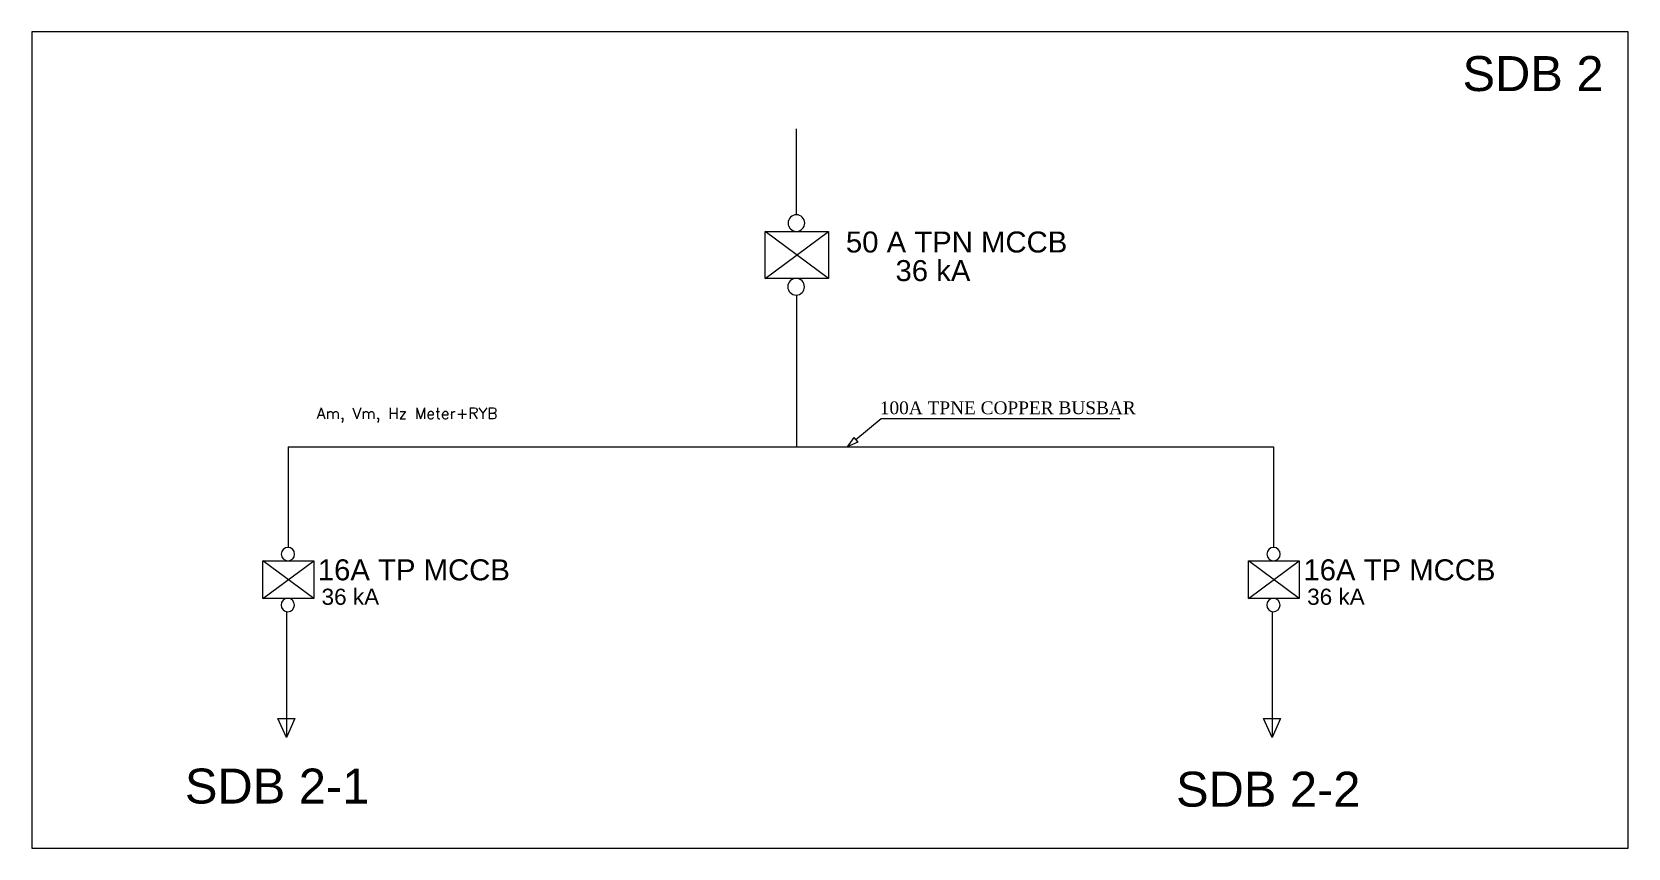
# Model space of a CAD drawing. Header units: millimetres. Extents: x 2355032 to 3136749, y 3674522 to 3929111.
# Drawn here: x 3067778 to 3136749, y 3820375 to 3855617 of the extents above; entities that cross this region are included whole.
import ezdxf

# ---------------------------------------------------------------- set-up
doc = ezdxf.new("R2010")
doc.units = ezdxf.units.MM
doc.header["$MEASUREMENT"] = 0
doc.layers.add('Singleline', color=82, linetype='Continuous', lineweight=20)
doc.styles.add('ARIAL', font='arial.ttf')
doc.styles.add('MM', font='dutch.ttf')
doc.styles.add('ordinary', font='romans.shx')
doc.styles.add('ROOM', font='arial.ttf')

msp = doc.modelspace()

# ---------------------------------------------------------------- texts
at = {"layer": 'Singleline', "color": 1}
for s, height, style, p in [('50 A TPN MCCB', 906.23, 'ROOM', (3102951, 3846093)), ('36 kA', 906.2, 'ROOM', (3105094, 3844858)), ('100A TPNE COPPER BUSBAR', 552.44, 'MM', (3104416, 3839111)), ('16A TP MCCB ', 906.23, 'ROOM', (3080131, 3831937)), ('16A TP MCCB ', 906.23, 'ROOM', (3122719, 3831937)), ('36 kA', 697.1, 'ROOM', (3080293, 3830879)), ('36 kA', 697.1, 'ROOM', (3122881, 3830879))]:
    msp.add_text(s, height=height, dxfattribs=dict(at, style=style)).set_placement(p)
at = {"layer": 'Singleline', "color": 1, "linetype": 'Continuous', "lineweight": 35, "char_height": 1509.3, "attachment_point": 5, "style": 'ARIAL'}
for s, insert, width in [('SDB 2', (3132642, 3853808), 8868.92), ('SDB 2-1', (3078373, 3823042), 18869.05), ('SDB 2-2', (3121201, 3822907), 8868.92)]:
    msp.add_mtext(s, dxfattribs=dict(at, insert=insert, width=width))
at = {"layer": 'Singleline', "insert": (3083987, 3839390), "char_height": 486.65, "width": 14055.45, "attachment_point": 2, "style": 'ordinary'}
msp.add_mtext('Am, Vm, Hz Meter+RYB', dxfattribs=at)

# ---------------------------------------------------------------- linework, layer by layer
at = {"layer": 'Singleline', "ltscale": 3}
for p, q in [((3136749, 3855617), (3067778, 3855617)), ((3067778, 3855617), (3067778, 3820375)), ((3136749, 3820375), (3136749, 3855617)), ((3067778, 3820375), (3136749, 3820375))]:
    msp.add_line(p, q, dxfattribs=at)
at = {"layer": 'Singleline'}
for p, q in [((3100812, 3847726), (3100812, 3851428)), ((3099456, 3844967), (3102199, 3847004)), ((3102199, 3844967), (3099456, 3847004)), ((3100827, 3837696), (3100827, 3844255)), ((3078848, 3837696), (3121430, 3837696)), ((3103298, 3838102), (3103008, 3837696)), ((3103460, 3837906), (3103008, 3837696)), ((3077759, 3831151), (3079953, 3832781)), ((3079953, 3831151), (3077759, 3832781)), ((3120347, 3831151), (3122541, 3832781)), ((3122541, 3831151), (3120347, 3832781))]:
    msp.add_line(p, q, dxfattribs=at)
at = {"layer": 'Singleline', "ltscale": 6}
for p, q in [((3078848, 3837696), (3078848, 3833358)), ((3121430, 3837696), (3121430, 3833358)), ((3078782, 3830586), (3078782, 3825154)), ((3121370, 3830586), (3121370, 3825154))]:
    msp.add_line(p, q, dxfattribs=at)
at = {"layer": 'Singleline', "ltscale": 2.5}
for p, q in [((3103298, 3838102), (3103460, 3837906)), ((3078404, 3825970), (3079137, 3825970)), ((3120992, 3825970), (3121725, 3825970))]:
    msp.add_line(p, q, dxfattribs=at)
at = {"layer": 'Singleline'}
for points in [[(3099456, 3847004), (3102199, 3847004), (3102199, 3844967), (3099456, 3844967)], [(3077759, 3832781), (3079953, 3832781), (3079953, 3831151), (3077759, 3831151)], [(3120347, 3832781), (3122541, 3832781), (3122541, 3831151), (3120347, 3831151)]]:
    msp.add_lwpolyline(points, close=True, dxfattribs=at)
for points in [[(3114783, 3838916), (3104478, 3838916), (3103379, 3838004)], [(3079137, 3825970), (3078782, 3825154), (3078404, 3825970)], [(3121725, 3825970), (3121370, 3825154), (3120992, 3825970)]]:
    msp.add_lwpolyline(points, dxfattribs=at)
at = {"layer": 'Singleline', "extrusion": (0, 0, -1)}
for centre, major_axis, start_param, end_param in [((3100810, 3847365), (255, 255), -0.785526, 5.497659), ((3100801, 3844615), (-255, 255), 0.78527, 7.068455), ((3078842, 3833069), (204, 204), -0.785526, 5.497659), ((3121430, 3833069), (204, 204), -0.785526, 5.497659), ((3078835, 3830870), (-204, 204), 0.78527, 7.068455), ((3121423, 3830870), (-204, 204), 0.78527, 7.068455)]:
    msp.add_ellipse(centre, major_axis=major_axis, ratio=1, start_param=start_param, end_param=end_param, dxfattribs=at)

msp.set_redraw_order([(e.dxf.handle, doc.entitydb.next_handle()) for e in msp.query("TEXT MTEXT ATTDEF DIMENSION ARC_DIMENSION")])  # texts and dimensions are drawn at this point

doc.saveas('drawing.dxf')
